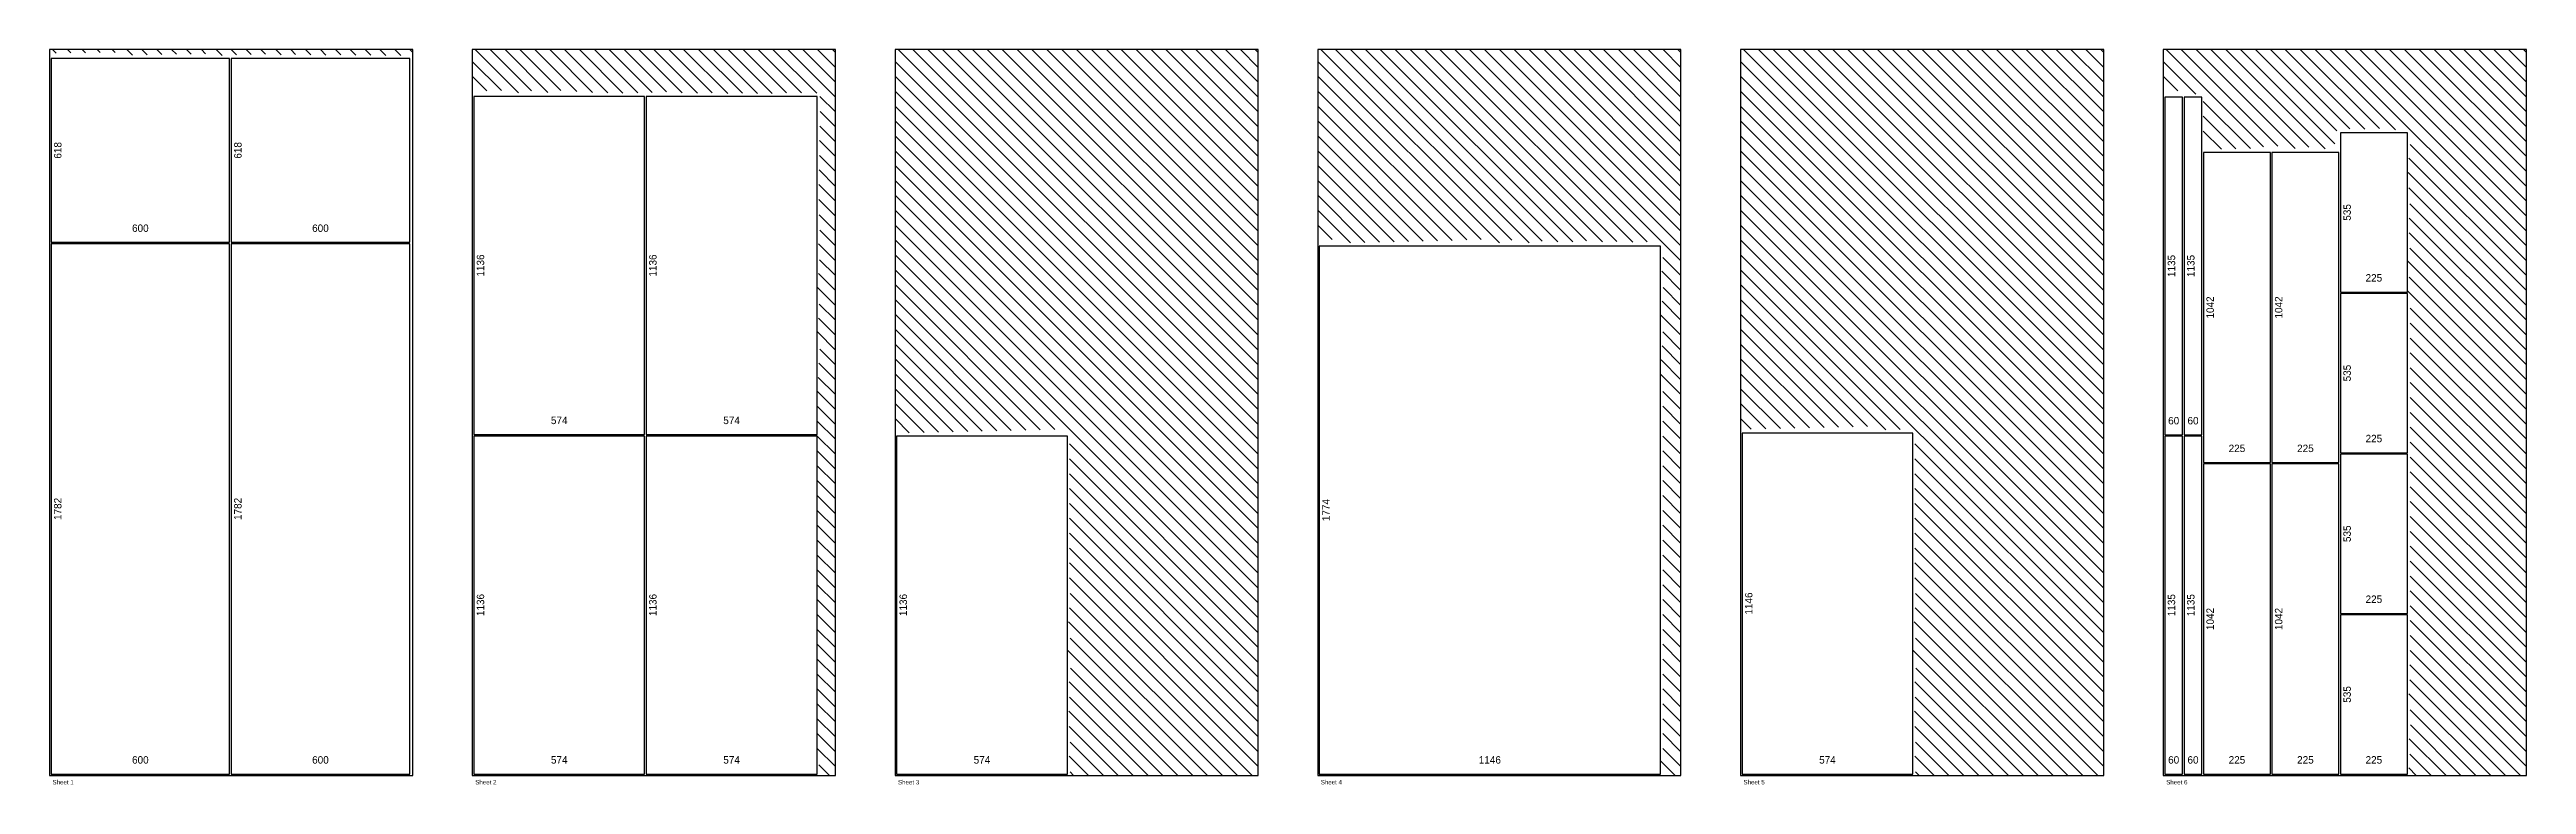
# Model space of a CAD drawing. Extents: x 0 to 11160, y -30 to 2440.
# Drawn here: x 0 to 8320, y -30 to 2440 of the extents above; entities that cross this region are included whole.
import ezdxf
from ezdxf.enums import TextEntityAlignment as Align

# ---------------------------------------------------------------- set-up
doc = ezdxf.new("R2010")
doc.units = 0
doc.layers.get('0').update_dxf_attribs({"linetype": 'CONTINUOUS'})

msp = doc.modelspace()

# ---------------------------------------------------------------- texts
at = {"color": 7}
for s, p in [('618', (40, 2101)), ('618', (645, 2101)), ('535', (7730, 1892.5)), ('1136', (1460, 1714)), ('1136', (2039, 1714)), ('1135', (7140, 1712.5)), ('1135', (7205, 1712.5)), ('1042', (7270, 1573)), ('1042', (7500, 1573)), ('535', (7730, 1352.5)), ('1782', (40, 896)), ('1782', (645, 896)), ('1774', (4300, 892)), ('535', (7730, 812.5)), ('1136', (1460, 573)), ('1136', (2039, 573)), ('1136', (2880, 573)), ('1146', (5720, 578)), ('1135', (7140, 572.5)), ('1135', (7205, 572.5)), ('1042', (7270, 526)), ('1042', (7500, 526)), ('535', (7730, 272.5))]:
    msp.add_text(s, height=25, rotation=90, dxfattribs=at).set_placement(p, align=Align.CENTER)
for s, p in [('600', (305, 1827)), ('600', (910, 1827)), ('225', (7807.5, 1660)), ('574', (1712, 1181)), ('574', (2291, 1181)), ('60', (7135, 1180)), ('60', (7200, 1180)), ('225', (7347.5, 1087)), ('225', (7577.5, 1087)), ('225', (7807.5, 1120)), ('225', (7807.5, 580)), ('600', (305, 40)), ('600', (910, 40)), ('574', (1712, 40)), ('574', (2291, 40)), ('574', (3132, 40)), ('1146', (4838, 40)), ('574', (5972, 40)), ('60', (7135, 40)), ('60', (7200, 40)), ('225', (7347.5, 40)), ('225', (7577.5, 40)), ('225', (7807.5, 40))]:
    msp.add_text(s, height=25, dxfattribs=at).set_placement(p, align=Align.CENTER)
for s, p in [('Sheet 1', (10, -30)), ('Sheet 2', (1430, -30)), ('Sheet 3', (2850, -30)), ('Sheet 4', (4270, -30)), ('Sheet 5', (5690, -30)), ('Sheet 6', (7110, -30))]:
    msp.add_text(s, height=15).set_placement(p)

# ---------------------------------------------------------------- linework, layer by layer
at = {"color": 7}
for p, q in [((1220, 2440), (0, 2440)), ((0, 2440), (0, 0)), ((10, 2440), (22.1, 2427.9)), ((60, 2440), (71.6, 2428.4)), ((110, 2440), (121.1, 2428.9)), ((160, 2440), (170.6, 2429.4)), ((210, 2440), (220.1, 2429.9)), ((260, 2440), (279.2, 2420.8)), ((310, 2440), (328.2, 2421.8)), ((360, 2440), (377.2, 2422.8)), ((410, 2440), (426.2, 2423.8)), ((460, 2440), (475.2, 2424.8)), ((510, 2440), (524.2, 2425.8)), ((560, 2440), (579.8, 2420.2)), ((610, 2440), (628.3, 2421.7)), ((660, 2440), (676.8, 2423.2)), ((710, 2440), (725.3, 2424.7)), ((760, 2440), (778.4, 2421.6)), ((810, 2440), (826.4, 2423.6)), ((860, 2440), (878, 2422)), ((910, 2440), (928.6, 2421.4)), ((960, 2440), (978.2, 2421.8)), ((1010, 2440), (1028.9, 2421.1)), ((1060, 2440), (1079.2, 2420.8)), ((1110, 2440), (1129.8, 2420.2)), ((1160, 2440), (1179.8, 2420.2)), ((1210, 2440), (1220, 2430)), ((1220, 0), (1220, 2440)), ((2640, 2440), (1420, 2440)), ((1420, 2440), (1420, 0)), ((1430, 2440), (1575.2, 2294.8)), ((1480, 2440), (1619.2, 2300.8)), ((1530, 2440), (1674.3, 2295.7)), ((1580, 2440), (1717.8, 2302.2)), ((1630, 2440), (1771.4, 2298.6)), ((1680, 2440), (1824, 2296)), ((1730, 2440), (1875.6, 2294.4)), ((1780, 2440), (1926.2, 2293.8)), ((1830, 2440), (1975.8, 2294.2)), ((1880, 2440), (2024.4, 2295.6)), ((1930, 2440), (2072, 2298)), ((1980, 2440), (2125.2, 2294.8)), ((2030, 2440), (2176.4, 2293.6)), ((2080, 2440), (2225.6, 2294.4)), ((2130, 2440), (2277.9, 2292.1)), ((2180, 2440), (2327.2, 2292.8)), ((2230, 2440), (2377.6, 2292.4)), ((2280, 2440), (2427.6, 2292.4)), ((2330, 2440), (2475.7, 2294.3)), ((2380, 2440), (2525.6, 2294.4)), ((2430, 2440), (2577, 2293)), ((2480, 2440), (2640, 2280)), ((2530, 2440), (2640, 2330)), ((2580, 2440), (2640, 2380)), ((2630, 2440), (2640, 2430)), ((2640, 0), (2640, 2440)), ((4060, 2440), (2840, 2440)), ((2840, 2440), (2840, 0)), ((2850, 2440), (4060, 1230)), ((2900, 2440), (4060, 1280)), ((2950, 2440), (4060, 1330)), ((3000, 2440), (4060, 1380)), ((3050, 2440), (4060, 1430)), ((3100, 2440), (4060, 1480)), ((3150, 2440), (4060, 1530)), ((3200, 2440), (4060, 1580)), ((3250, 2440), (4060, 1630)), ((3300, 2440), (4060, 1680)), ((3350, 2440), (4060, 1730)), ((3400, 2440), (4060, 1780)), ((3450, 2440), (4060, 1830)), ((3500, 2440), (4060, 1880)), ((3550, 2440), (4060, 1930)), ((3600, 2440), (4060, 1980)), ((3650, 2440), (4060, 2030)), ((3700, 2440), (4060, 2080)), ((3750, 2440), (4060, 2130)), ((3800, 2440), (4060, 2180)), ((3850, 2440), (4060, 2230)), ((3900, 2440), (4060, 2280)), ((3950, 2440), (4060, 2330)), ((4000, 2440), (4060, 2380)), ((4050, 2440), (4060, 2430)), ((4060, 0), (4060, 2440)), ((5480, 2440), (4260, 2440)), ((4260, 2440), (4260, 0)), ((4270, 2440), (4911.3, 1798.7)), ((4320, 2440), (4969.6, 1790.4)), ((4370, 2440), (5013.8, 1796.2)), ((4420, 2440), (5066.6, 1793.4)), ((4470, 2440), (5116.4, 1793.6)), ((4520, 2440), (5163.2, 1796.8)), ((4570, 2440), (5216.1, 1793.9)), ((4620, 2440), (5265, 1795)), ((4670, 2440), (5318, 1792)), ((4720, 2440), (5366, 1794)), ((4770, 2440), (5480, 1730)), ((4820, 2440), (5480, 1780)), ((4870, 2440), (5480, 1830)), ((4920, 2440), (5480, 1880)), ((4970, 2440), (5480, 1930)), ((5020, 2440), (5480, 1980)), ((5070, 2440), (5480, 2030)), ((5120, 2440), (5480, 2080)), ((5170, 2440), (5480, 2130)), ((5220, 2440), (5480, 2180)), ((5270, 2440), (5480, 2230)), ((5320, 2440), (5480, 2280)), ((5370, 2440), (5480, 2330)), ((5420, 2440), (5480, 2380)), ((5470, 2440), (5480, 2430)), ((5480, 0), (5480, 2440)), ((6900, 2440), (5680, 2440)), ((5680, 2440), (5680, 0)), ((5690, 2440), (6900, 1230)), ((5740, 2440), (6900, 1280)), ((5790, 2440), (6900, 1330)), ((5840, 2440), (6900, 1380)), ((5890, 2440), (6900, 1430)), ((5940, 2440), (6900, 1480)), ((5990, 2440), (6900, 1530)), ((6040, 2440), (6900, 1580)), ((6090, 2440), (6900, 1630)), ((6140, 2440), (6900, 1680)), ((6190, 2440), (6900, 1730)), ((6240, 2440), (6900, 1780)), ((6290, 2440), (6900, 1830)), ((6340, 2440), (6900, 1880)), ((6390, 2440), (6900, 1930)), ((6440, 2440), (6900, 1980)), ((6490, 2440), (6900, 2030)), ((6540, 2440), (6900, 2080)), ((6590, 2440), (6900, 2130)), ((6640, 2440), (6900, 2180)), ((6690, 2440), (6900, 2230)), ((6740, 2440), (6900, 2280)), ((6790, 2440), (6900, 2330)), ((6840, 2440), (6900, 2380)), ((6890, 2440), (6900, 2430)), ((6900, 0), (6900, 2440)), ((8320, 2440), (7100, 2440)), ((7100, 2440), (7100, 0)), ((7110, 2440), (7436.7, 2113.3)), ((7160, 2440), (7484.8, 2115.2)), ((7210, 2440), (7543, 2107)), ((7260, 2440), (7588.6, 2111.4)), ((7310, 2440), (7643.3, 2106.7)), ((7360, 2440), (7676.8, 2123.2)), ((7410, 2440), (7683, 2167)), ((7460, 2440), (7726.6, 2173.4)), ((7510, 2440), (7777.3, 2172.7)), ((7560, 2440), (7826, 2174)), ((7610, 2440), (7879.8, 2170.2)), ((7660, 2440), (8320, 1780)), ((7710, 2440), (8320, 1830)), ((7760, 2440), (8320, 1880)), ((7810, 2440), (8320, 1930)), ((7860, 2440), (8320, 1980)), ((7910, 2440), (8320, 2030)), ((7960, 2440), (8320, 2080)), ((8010, 2440), (8320, 2130)), ((8060, 2440), (8320, 2180)), ((8110, 2440), (8320, 2230)), ((8160, 2440), (8320, 2280)), ((8210, 2440), (8320, 2330)), ((8260, 2440), (8320, 2380)), ((8310, 2440), (8320, 2430)), ((8320, 0), (8320, 2440)), ((1420, 2400), (1517.6, 2302.4)), ((1420, 2350), (1468.8, 2301.2)), ((2840, 2400), (4060, 1180)), ((2840, 2350), (4060, 1130)), ((4260, 2400), (4870, 1790)), ((4260, 2350), (4809, 1801)), ((5680, 2400), (6900, 1180)), ((5680, 2350), (6900, 1130)), ((7100, 2400), (7209.8, 2290.2)), ((7100, 2350), (7148.8, 2301.2)), ((2587.5, 2282.5), (2640, 2230)), ((2840, 2300), (4060, 1080)), ((2840, 2250), (4060, 1030)), ((4260, 2300), (4760.2, 1799.8)), ((4260, 2250), (4711.4, 1798.6)), ((5680, 2300), (6900, 1080)), ((5680, 2250), (6900, 1030)), ((7234.2, 2265.8), (7392.8, 2107.2)), ((2587.3, 2182.7), (2640, 2130)), ((2588, 2232), (2640, 2180)), ((2840, 2200), (4060, 980)), ((4260, 2200), (4662.6, 1797.4)), ((5680, 2200), (6900, 980)), ((7234.2, 2215.8), (7344, 2106)), ((7234.2, 2165.8), (7295.2, 2104.8)), ((2586, 2134), (2640, 2080)), ((2586.7, 2083.3), (2640, 2030)), ((2840, 2150), (4060, 930)), ((2840, 2100), (4060, 880)), ((4260, 2150), (4613.8, 1796.2)), ((4260, 2100), (4565, 1795)), ((5680, 2150), (6900, 930)), ((5680, 2100), (6900, 880)), ((7929.5, 2120.5), (8320, 1730)), ((2584.8, 2035.2), (2640, 1980)), ((2840, 2050), (4060, 830)), ((2840, 2000), (4060, 780)), ((4260, 2050), (4516.2, 1793.8)), ((4260, 2000), (4467.4, 1792.6)), ((5680, 2050), (6900, 830)), ((5680, 2000), (6900, 780)), ((7923.1, 2026.9), (8320, 1630)), ((7924.8, 2075.2), (8320, 1680)), ((2583.9, 1986.1), (2640, 1930)), ((2584, 1936), (2640, 1880)), ((2840, 1950), (4060, 730)), ((4260, 1950), (4418.6, 1791.4)), ((5680, 1950), (6900, 730)), ((7924.4, 1975.6), (8320, 1580)), ((7928.7, 1921.3), (8320, 1530)), ((2585.1, 1884.9), (2640, 1830)), ((2587.2, 1832.8), (2640, 1780)), ((2840, 1900), (4060, 680)), ((2840, 1850), (4060, 630)), ((4260, 1900), (4369.8, 1790.2)), ((4260, 1850), (4308.8, 1801.2)), ((5680, 1900), (6900, 680)), ((5680, 1850), (6900, 630)), ((7926.4, 1873.6), (8320, 1480)), ((2583.2, 1786.8), (2640, 1730)), ((2840, 1800), (4060, 580)), ((2840, 1750), (4060, 530)), ((5680, 1800), (6900, 580)), ((5680, 1750), (6900, 530)), ((7926.1, 1823.9), (8320, 1430)), ((7927.8, 1772.2), (8320, 1380)), ((2583.3, 1686.7), (2640, 1630)), ((2586.8, 1733.2), (2640, 1680)), ((2840, 1700), (3376.8, 1163.2)), ((5415.2, 1694.8), (5480, 1630)), ((5419.2, 1740.8), (5480, 1680)), ((5680, 1700), (6216.8, 1163.2)), ((7920.4, 1729.6), (8320, 1330)), ((7925.6, 1674.4), (8320, 1280)), ((2579.8, 1640.2), (2640, 1580)), ((2585.4, 1584.6), (2640, 1530)), ((2840, 1650), (3328, 1162)), ((2840, 1600), (3279.2, 1160.8)), ((5416.3, 1593.7), (5480, 1530)), ((5419.8, 1640.2), (5480, 1580)), ((5680, 1650), (6168, 1162)), ((5680, 1600), (6107, 1173)), ((7920.7, 1629.3), (8320, 1230)), ((2582.4, 1537.6), (2640, 1480)), ((2840, 1550), (3230.4, 1159.6)), ((2840, 1500), (3181.6, 1158.4)), ((5412.8, 1547.2), (5480, 1480)), ((5680, 1550), (6058.2, 1171.8)), ((5680, 1500), (6009.4, 1170.6)), ((7929.6, 1570.4), (8320, 1180)), ((7929.6, 1520.4), (8320, 1130)), ((2579.4, 1490.6), (2640, 1430)), ((2587, 1433), (2640, 1380)), ((2840, 1450), (3132.8, 1157.2)), ((5416.4, 1443.6), (5480, 1380)), ((5419.4, 1490.6), (5480, 1430)), ((5680, 1450), (5960.6, 1169.4)), ((7929.6, 1470.4), (8320, 1080)), ((7929.6, 1420.4), (8320, 1030)), ((2582, 1338), (2640, 1280)), ((2584.5, 1385.5), (2640, 1330)), ((2840, 1400), (3084, 1156)), ((2840, 1350), (3035.2, 1154.8)), ((5410.4, 1349.6), (5480, 1280)), ((5413.4, 1396.6), (5480, 1330)), ((5680, 1400), (5911.8, 1168.2)), ((5680, 1350), (5863, 1167)), ((7929.6, 1370.4), (8320, 980)), ((2579.5, 1290.5), (2640, 1230)), ((2840, 1300), (2986.4, 1153.6)), ((2840, 1250), (2937.6, 1152.4)), ((5419.5, 1290.5), (5480, 1230)), ((5680, 1300), (5814.2, 1165.8)), ((5680, 1250), (5765.4, 1164.6)), ((7929.6, 1320.4), (8320, 930)), ((7929.6, 1270.4), (8320, 880)), ((2579, 1241), (2640, 1180)), ((2579, 1191), (2640, 1130)), ((2840, 1200), (2888, 1152)), ((5419, 1241), (5480, 1180)), ((5419, 1191), (5480, 1130)), ((5680, 1200), (5716, 1164)), ((7929.6, 1220.4), (8320, 830)), ((7929.6, 1170.4), (8320, 780)), ((2579, 1141), (2640, 1080)), ((2579, 1091), (2640, 1030)), ((3425.6, 1114.4), (4060, 480)), ((5419, 1141), (5480, 1080)), ((5419, 1091), (5480, 1030)), ((6265.6, 1114.4), (6900, 480)), ((7929.6, 1120.4), (8320, 730)), ((2579, 1041), (2640, 980)), ((3425.6, 1064.4), (4060, 430)), ((3425.6, 1014.4), (4060, 380)), ((5419, 1041), (5480, 980)), ((6265.6, 1064.4), (6900, 430)), ((6265.6, 1014.4), (6900, 380)), ((7929.6, 1070.4), (8320, 680)), ((7929.6, 1020.4), (8320, 630)), ((2579, 991), (2640, 930)), ((2579, 941), (2640, 880)), ((3425.6, 964.4), (4060, 330)), ((5419, 991), (5480, 930)), ((5419, 941), (5480, 880)), ((6265.6, 964.4), (6900, 330)), ((7929.6, 970.4), (8320, 580)), ((7929.6, 920.4), (8320, 530)), ((2579, 891), (2640, 830)), ((2579, 841), (2640, 780)), ((3425.6, 914.4), (4060, 280)), ((3425.6, 864.4), (4060, 230)), ((5419, 891), (5480, 830)), ((5419, 841), (5480, 780)), ((6265.6, 914.4), (6900, 280)), ((6265.6, 864.4), (6900, 230)), ((7929.6, 870.4), (8320, 480)), ((2579, 791), (2640, 730)), ((3425.6, 814.4), (4060, 180)), ((3425.6, 764.4), (4060, 130)), ((5419, 791), (5480, 730)), ((6265.6, 814.4), (6900, 180)), ((6265.6, 764.4), (6900, 130)), ((7929.6, 820.4), (8320, 430)), ((7929.6, 770.4), (8320, 380)), ((2579, 741), (2640, 680)), ((2579, 691), (2640, 630)), ((3425.6, 714.4), (4060, 80)), ((5419, 741), (5480, 680)), ((5419, 691), (5480, 630)), ((6265.6, 714.4), (6900, 80)), ((7929.6, 720.4), (8320, 330)), ((7929.6, 670.4), (8320, 280)), ((2579, 641), (2640, 580)), ((2579, 591), (2640, 530)), ((3425.6, 664.4), (4060, 30)), ((3428, 612), (4040, 0)), ((5419, 641), (5480, 580)), ((5419, 591), (5480, 530)), ((6265.6, 664.4), (6900, 30)), ((6268, 612), (6880, 0)), ((7929.6, 620.4), (8320, 230)), ((2579, 541), (2640, 480)), ((3423, 517), (3940, 0)), ((3426.5, 563.5), (3990, 0)), ((5419, 541), (5480, 480)), ((6263, 517), (6780, 0)), ((6266.5, 563.5), (6830, 0)), ((7929.6, 570.4), (8320, 180)), ((7929.6, 520.4), (8320, 130)), ((2579, 491), (2640, 430)), ((2579, 441), (2640, 380)), ((3420, 420), (3840, 0)), ((3428, 462), (3890, 0)), ((5419, 491), (5480, 430)), ((5419, 441), (5480, 380)), ((6260, 420), (6680, 0)), ((6268, 462), (6730, 0)), ((7929.6, 470.4), (8320, 80)), ((7929.6, 420.4), (8320, 30)), ((2579, 391), (2640, 330)), ((2579, 341), (2640, 280)), ((3429, 361), (3790, 0)), ((5419, 391), (5480, 330)), ((5419, 341), (5480, 280)), ((6269, 361), (6630, 0)), ((7928, 372), (8300, 0)), ((2579, 291), (2640, 230)), ((3425, 315), (3740, 0)), ((3426.5, 263.5), (3690, 0)), ((5419, 291), (5480, 230)), ((6265, 315), (6580, 0)), ((6266.5, 263.5), (6530, 0)), ((7925, 275), (8200, 0)), ((7928, 322), (8250, 0)), ((2579, 241), (2640, 180)), ((2579, 191), (2640, 130)), ((3424, 216), (3640, 0)), ((5419, 241), (5480, 180)), ((5419, 191), (5480, 130)), ((6264, 216), (6480, 0)), ((7929.5, 220.5), (8150, 0)), ((7930, 170), (8100, 0)), ((2579, 141), (2640, 80)), ((2579, 91), (2640, 30)), ((3425, 165), (3590, 0)), ((3428, 112), (3540, 0)), ((5419, 141), (5480, 80)), ((5419, 91), (5480, 30)), ((6265, 165), (6430, 0)), ((6268, 112), (6380, 0)), ((7926.5, 123.5), (8050, 0)), ((0, 0), (1220, 0)), ((1420, 0), (2640, 0)), ((2584, 36), (2620, 0)), ((2840, 0), (4060, 0)), ((3425, 65), (3490, 0)), ((3428, 12), (3440, 0)), ((4260, 0), (5480, 0)), ((5412, 48), (5460, 0)), ((5680, 0), (6900, 0)), ((6265, 65), (6330, 0)), ((6268, 12), (6280, 0)), ((7100, 0), (8320, 0)), ((7924.5, 25.5), (7950, 0)), ((7928, 72), (8000, 0))]:
    msp.add_line(p, q, dxfattribs=at)
at = {"color": 30}
for p, q in [((605, 2410), (5, 2410)), ((5, 2410), (5, 1792)), ((605, 1792), (605, 2410)), ((1210, 2410), (610, 2410)), ((610, 2410), (610, 1792)), ((1210, 1792), (1210, 2410)), ((1999, 2282), (1425, 2282)), ((1425, 2282), (1425, 1146)), ((1999, 1146), (1999, 2282)), ((2578, 2282), (2004, 2282)), ((2004, 2282), (2004, 1146)), ((2578, 1146), (2578, 2282)), ((7165, 2280), (7105, 2280)), ((7105, 2280), (7105, 1145)), ((7165, 1145), (7165, 2280)), ((7230, 2280), (7170, 2280)), ((7170, 2280), (7170, 1145)), ((7230, 1145), (7230, 2280)), ((7460, 2094), (7235, 2094)), ((7235, 2094), (7235, 1052)), ((7460, 1052), (7460, 2094)), ((7690, 2094), (7465, 2094)), ((7465, 2094), (7465, 1052)), ((7690, 1052), (7690, 2094)), ((7920, 2160), (7695, 2160)), ((7695, 2160), (7695, 1625)), ((7920, 1625), (7920, 2160)), ((5, 1792), (605, 1792)), ((605, 1787), (5, 1787)), ((5, 1787), (5, 5)), ((605, 5), (605, 1787)), ((610, 1792), (1210, 1792)), ((1210, 1787), (610, 1787)), ((610, 1787), (610, 5)), ((1210, 5), (1210, 1787)), ((5411, 1779), (4265, 1779)), ((4265, 1779), (4265, 5)), ((5411, 5), (5411, 1779)), ((7695, 1625), (7920, 1625)), ((7920, 1620), (7695, 1620)), ((7695, 1620), (7695, 1085)), ((7920, 1085), (7920, 1620)), ((1425, 1146), (1999, 1146)), ((1999, 1141), (1425, 1141)), ((1425, 1141), (1425, 5)), ((1999, 5), (1999, 1141)), ((2004, 1146), (2578, 1146)), ((2578, 1141), (2004, 1141)), ((2004, 1141), (2004, 5)), ((2578, 5), (2578, 1141)), ((3419, 1141), (2845, 1141)), ((2845, 1141), (2845, 5)), ((3419, 5), (3419, 1141)), ((6259, 1151), (5685, 1151)), ((5685, 1151), (5685, 5)), ((6259, 5), (6259, 1151)), ((7105, 1145), (7165, 1145)), ((7165, 1140), (7105, 1140)), ((7105, 1140), (7105, 5)), ((7165, 5), (7165, 1140)), ((7170, 1145), (7230, 1145)), ((7230, 1140), (7170, 1140)), ((7170, 1140), (7170, 5)), ((7230, 5), (7230, 1140)), ((7695, 1085), (7920, 1085)), ((7235, 1052), (7460, 1052)), ((7460, 1047), (7235, 1047)), ((7235, 1047), (7235, 5)), ((7460, 5), (7460, 1047)), ((7465, 1052), (7690, 1052)), ((7690, 1047), (7465, 1047)), ((7465, 1047), (7465, 5)), ((7690, 5), (7690, 1047)), ((7920, 1080), (7695, 1080)), ((7695, 1080), (7695, 545)), ((7920, 545), (7920, 1080)), ((7695, 545), (7920, 545)), ((7920, 540), (7695, 540)), ((7695, 540), (7695, 5)), ((7920, 5), (7920, 540)), ((5, 5), (605, 5)), ((610, 5), (1210, 5)), ((1425, 5), (1999, 5)), ((2004, 5), (2578, 5)), ((2845, 5), (3419, 5)), ((4265, 5), (5411, 5)), ((5685, 5), (6259, 5)), ((7105, 5), (7165, 5)), ((7170, 5), (7230, 5)), ((7235, 5), (7460, 5)), ((7465, 5), (7690, 5)), ((7695, 5), (7920, 5))]:
    msp.add_line(p, q, dxfattribs=at)

msp.set_redraw_order([(e.dxf.handle, doc.entitydb.next_handle()) for e in msp.query("TEXT MTEXT ATTDEF DIMENSION ARC_DIMENSION")])  # texts and dimensions are drawn at this point

doc.saveas('drawing.dxf')
